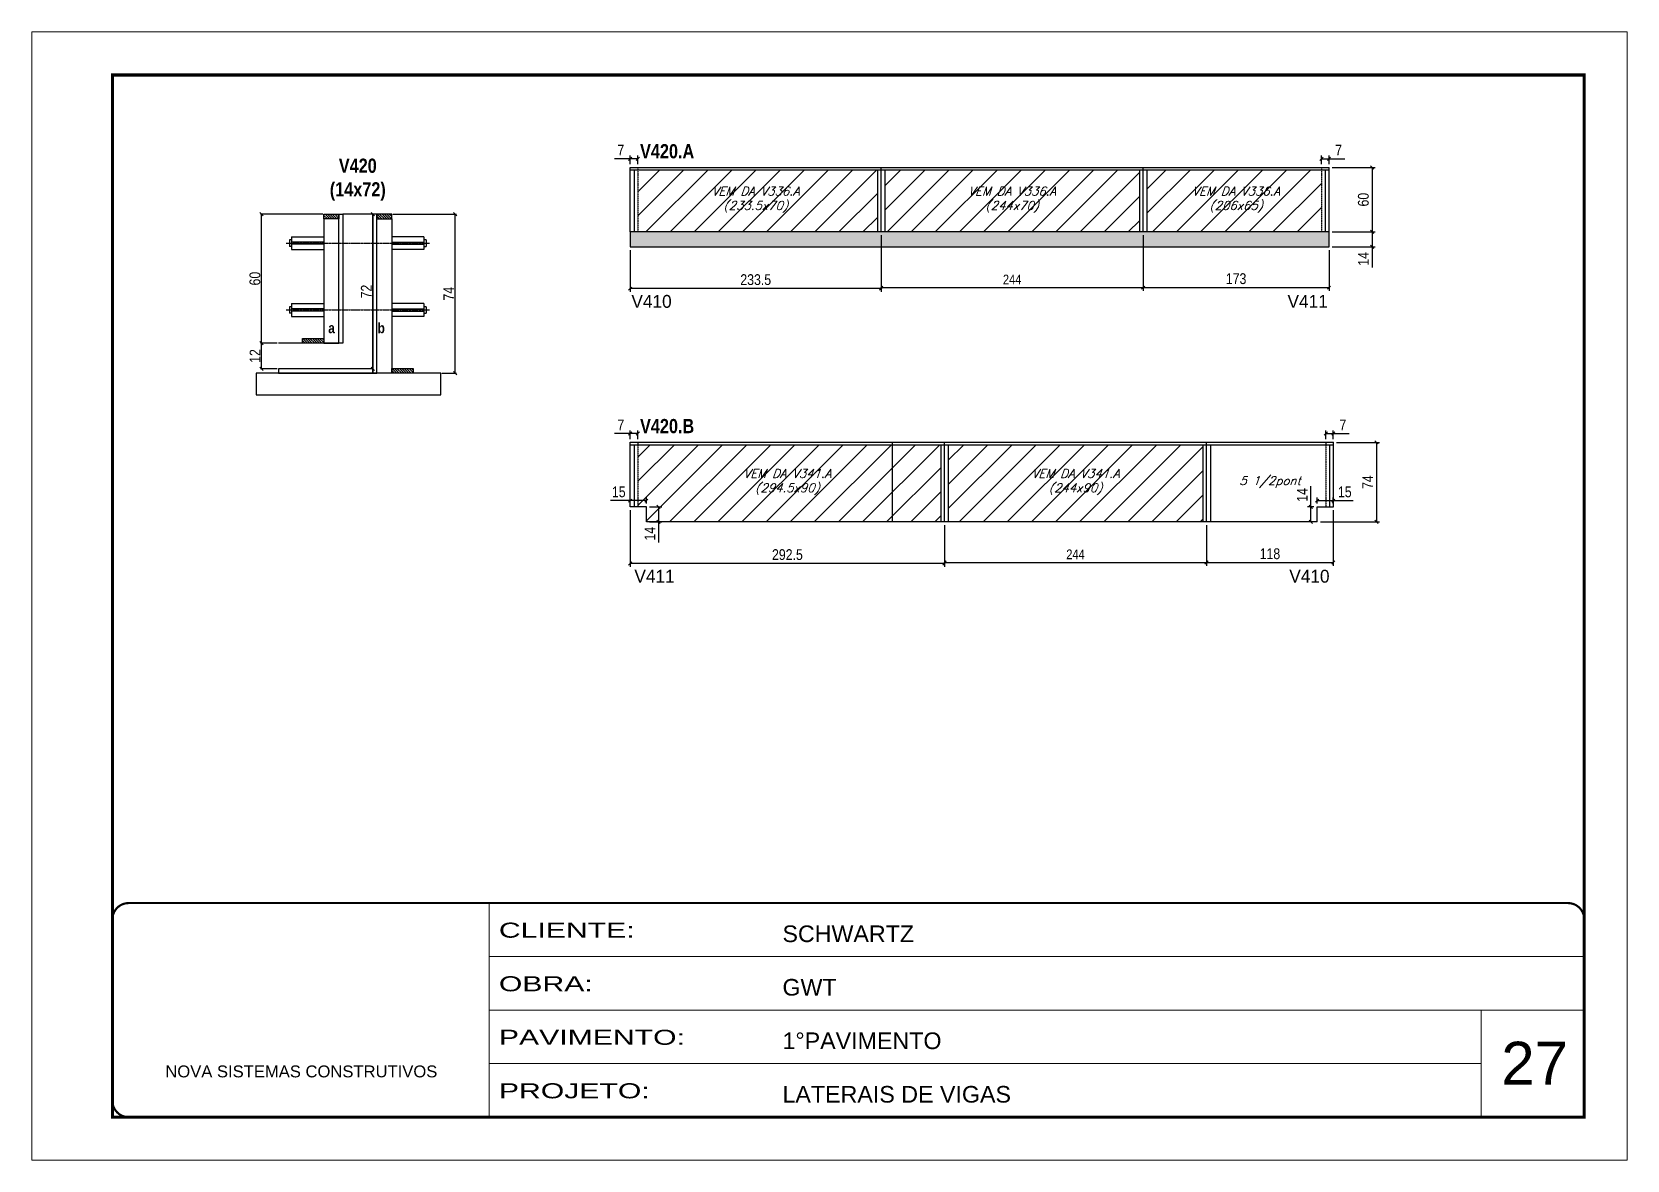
# Model space of a CAD drawing. Extents: x 13154 to 22413, y 1253 to 30260.
# Drawn here: x 16338 to 17823, y 21928 to 22978 of the extents above; entities that cross this region are included whole.
import ezdxf

# ---------------------------------------------------------------- set-up
doc = ezdxf.new("R2010")
doc.units = 0
for name, pattern in [('CONTINUO', [0]), ('DASHED', [0.75, 0.5, -0.25]), ('HIDDEN', [0.375, 0.25, -0.125])]:
    doc.linetypes.add(name, pattern=pattern)
for name, color, linetype in [('5', 5, 'Continuous'), ('barrote', 251, 'Continuous'), ('COTA', 241, 'Continuous'), ('detalhes', 4, 'Continuous'), ('NOMENCLATURA', 7, 'Continuous'), ('Painéis', 200, 'Continuous'), ('SARR_2.2x10', 60, 'Continuous'), ('SARR_2.2x7', 40, 'Continuous'), ('SARR_3.5x7', 81, 'Continuous'), ('TENSOR', 3, 'Continuous'), ('texto', 7, 'Continuous')]:
    doc.layers.add(name, color=color, linetype=linetype)
for name, color, linetype, lineweight in [('CARIMBO', 255, 'Continuous', 9), ('CONCRETO', 251, 'Continuous', 25), ('Folhas', 255, 'Continuous', 9), ('Hachura', 251, 'Continuous', 9), ('SARRAFO DE PRESSAO', 251, 'DASHED', 9)]:
    doc.layers.add(name, color=color, linetype=linetype, lineweight=lineweight)
doc.styles.add('ARIAL', font='arial.ttf')
doc.styles.add('COTA TECNICA', font='techl___.ttf', dxfattribs={"height": 10})
doc.styles.add('COTA TECNICA 2X', font='techl___.ttf', dxfattribs={"height": 10})
doc.styles.add('COTA TECNICA-50', font='techl___.ttf', dxfattribs={"height": 9})
doc.styles.add('Romans', font='romans.shx')
doc.styles.add('ROMAS860', font='ROMAS860.SHX')
doc.styles.add('TECNICA', font='techb___.ttf', dxfattribs={"height": 10})
doc.styles.add('Tecnologia', font='')
doc.styles.get('Tecnologia').set_extended_font_data('Forgotten Futurist')
doc.dimstyles.new('COTA PAINEL-50', dxfattribs={"dimtxt": 9, "dimasz": 3, "dimexe": 3, "dimexo": 3, "dimgap": 3, "dimtad": 1, "dimdec": 1, "dimzin": 12, "dimdsep": 46, "dimtxsty": 'COTA TECNICA-50', "dimblk1": 'OBLIQUE', "dimblk2": 'OBLIQUE', "dimsah": 1, "dimcen": 0.9, "dimclrd": 4, "dimclre": 4, "dimclrt": 240, "dimadec": 1, "dimazin": 3, "dimtfac": 1, "dimtdec": 1, "dimtmove": 0, "dimatfit": 3, "dimfxl": 1, "dimtolj": 1, "dimtzin": 12, "dimarcsym": 0})
doc.dimstyles.new('PAINEL', dxfattribs={"dimtxt": 10, "dimasz": 3, "dimexe": 3, "dimexo": 3, "dimgap": 3, "dimtad": 1, "dimdec": 1, "dimzin": 12, "dimdsep": 46, "dimtxsty": 'COTA TECNICA', "dimblk1": 'OBLIQUE', "dimblk2": 'OBLIQUE', "dimsah": 1, "dimcen": 0.9, "dimclrd": 4, "dimclre": 4, "dimclrt": 240, "dimadec": 1, "dimazin": 3, "dimtfac": 1, "dimtdec": 1, "dimtmove": 0, "dimatfit": 3, "dimfxl": 1, "dimtolj": 1, "dimtzin": 12, "dimarcsym": 0})
doc.dimstyles.new('SECAO', dxfattribs={"dimscale": 0.333333, "dimtxt": 5, "dimasz": 9, "dimexe": 3, "dimexo": 3, "dimgap": 3, "dimtad": 1, "dimdec": 1, "dimlfac": 0.5, "dimzin": 12, "dimdsep": 46, "dimtxsty": 'COTA TECNICA 2X', "dimblk1": 'OBLIQUE', "dimblk2": 'OBLIQUE', "dimsah": 1, "dimcen": 0.9, "dimclrd": 4, "dimclre": 4, "dimclrt": 240, "dimadec": 1, "dimazin": 3, "dimtfac": 1, "dimtdec": 1, "dimtmove": 0, "dimatfit": 3, "dimfxl": 1, "dimtolj": 1, "dimtzin": 12, "dimarcsym": 0})

msp = doc.modelspace()

# ---------------------------------------------------------------- texts
at = {"layer": '5', "linetype": 'Continuous', "style": 'ROMAS860'}
for s, rotation, p in [('V410', 359.99996, (16895.97, 22720.93)), ('V411', 359.99996, (17506.77, 22720.93)), ('V411', 0.00004, (16898.75, 22465.13)), ('V410', 0.00004, (17508.4, 22465.13))]:
    msp.add_text(s, height=12, rotation=rotation, dxfattribs=at).set_placement(p)
at = {"layer": 'CARIMBO', "style": 'ARIAL'}
msp.add_text('27', height=40, dxfattribs=at).set_placement((17705.74, 21997.87))
at = {"layer": 'detalhes', "style": 'TECNICA'}
for s, p in [('b', (16659.74, 22697.33)), ('a', (16613.76, 22697.34))]:
    msp.add_text(s, height=9.6, dxfattribs=at).set_placement(p)
at = {"layer": 'NOMENCLATURA', "style": 'TECNICA'}
for s, p in [('V420.A', (16904.02, 22860.07)), ('V420.B', (16904.02, 22604.27))]:
    msp.add_text(s, height=13.2, dxfattribs=at).set_placement(p)
at = {"layer": 'NOMENCLATURA', "insert": (16641.24, 22859.8), "char_height": 13.2, "attachment_point": 2, "style": 'TECNICA'}
msp.add_mtext_dynamic_manual_height_columns('V420\\P(14x72)', width=300.2766, gutter_width=1, heights=[0], dxfattribs=at)
at = {"layer": 'texto', "color": 2, "char_height": 8, "attachment_point": 5, "style": 'Romans'}
for s, insert in [('{\\Q19;\\C256;VEM DA V336.A^J(233.5x70)}', (17011.69, 22821.55)), ('{\\Q19;\\C256;VEM DA V336.A^J(244x70)}', (17250.44, 22821.55)), ('{\\Q19;\\C256;VEM DA V336.A^J(206x65)}', (17458.94, 22821.55)), ('{\\Q19;\\C256;VEM DA V341.A^J(294.5x90)}', (17041.19, 22558.75)), ('{\\Q19;\\C256;VEM DA V341.A^J(244x90)}', (17309.44, 22558.75)), ('{\\Q19;\\C256;5 1/2pont}', (17490.44, 22558.75))]:
    msp.add_mtext(s, dxfattribs=dict(at, insert=insert))

# ---------------------------------------------------------------- blocks, each defined once
blk = doc.blocks.new('9999999999')
at = {"color": 30, "linetype": 'CONTINUO'}
for p, q in [((98564.6, 34230.2), (98564.6, 34429.4)), ((98564.6, 34379.6), (99584, 34379.6)), ((98564.6, 34329.8), (99488, 34329.8)), ((99584, 34329.8), (99488, 34329.8)), ((99488, 34329.8), (99488, 34230.2)), ((98564.6, 34280), (99488, 34280))]:
    blk.add_line(p, q, dxfattribs=at)
at = {"color": 30, "linetype": 'CONTINUO', "const_width": 2}
blk.add_lwpolyline([(99584, 34230.2), (99584, 34414.4, 0.414214), (99569, 34429.4), (98229, 34429.4, 0.414214), (98214, 34414.4), (98214, 34245.2, 0.414214), (98229, 34230.2), (99584, 34230.2)], format="xyb", dxfattribs=at)
at = {"layer": 'Folhas'}
blk.add_lwpolyline([(98139, 34190.2), (99624, 34190.2), (99624, 35240.2), (98139, 35240.2)], close=True, dxfattribs=at)
at = {"layer": 'Folhas', "color": 30, "const_width": 3}
blk.add_lwpolyline([(98214, 34230.2), (99584, 34230.2), (99584, 35200.2), (98214, 35200.2)], close=True, dxfattribs=at)
at = {"color": 7, "linetype": 'Continuous', "ltscale": 5, "style": 'ARIAL'}
for s, height, p in [('SCHWARTZ', 15.48, (98837.7, 34393.1)), ('GWT', 15.48, (98837.7, 34343.3)), ('1°PAVIMENTO', 15.483, (98837.7, 34293.5)), ('NOVA SISTEMAS CONSTRUTIVOS', 11.059, (98263.2, 34267.2)), ('LATERAIS DE VIGAS', 15.483, (98837.7, 34243.7))]:
    blk.add_text(s, height=height, dxfattribs=at).set_placement(p)
at = {"layer": 'Folhas', "color": 7, "style": 'Tecnologia', "width": 1.5}
for s, p in [('CLIENTE:', (98573.7, 34397.2)), ('OBRA:', (98573.7, 34347.3)), ('PAVIMENTO:', (98573.7, 34297.5)), ('PROJETO:', (98573.7, 34247.7))]:
    blk.add_text(s, height=14, dxfattribs=at).set_placement(p)
blk = doc.blocks.new('_Oblique')
at = {"color": 0, "linetype": 'ByBlock', "lineweight": -2}
blk.add_line((-0.5, -0.5), (0.5, 0.5), dxfattribs=at)
blk = doc.blocks.new('*D1746')
at = {"layer": 'COTA', "color": 4, "lineweight": -2, "transparency": 16777216}
for p, q in [((16566.3, 22688.1), (16550.6, 22688.1)), ((16551.6, 22664.1), (16551.6, 22688.1)), ((16566.3, 22664.1), (16550.6, 22664.1))]:
    blk.add_line(p, q, dxfattribs=at)
at = {"layer": 'Defpoints', "color": 0, "transparency": 16777216}
for p in [(16551.6, 22688.1), (16567.3, 22688.1), (16567.3, 22664.1)]:
    blk.add_point(p, dxfattribs=at)
at = {"layer": 'COTA', "color": 4, "lineweight": -2, "transparency": 16777216, "xscale": 3, "yscale": 3, "zscale": 3}
for p, rotation in [((16551.6, 22688.1), 90), ((16551.6, 22664.1), 270)]:
    blk.add_blockref('_Oblique', p, dxfattribs=dict(at, rotation=rotation))
at = {"layer": 'COTA', "color": 240, "transparency": 16777216, "insert": (16545.6, 22676.1), "char_height": 10, "attachment_point": 5, "rotation": 90, "style": 'COTA TECNICA 2X'}
blk.add_mtext('\\A1;12', dxfattribs=at)
blk = doc.blocks.new('*D1747')
at = {"layer": 'COTA', "color": 4, "lineweight": -2, "transparency": 16777216}
for p, q in [((16608.6, 22808.1), (16550.6, 22808.1)), ((16551.6, 22688.1), (16551.6, 22808.1)), ((16566.3, 22688.1), (16550.6, 22688.1))]:
    blk.add_line(p, q, dxfattribs=at)
at = {"layer": 'Defpoints', "color": 0, "transparency": 16777216}
for p in [(16551.6, 22808.1), (16609.6, 22808.1), (16567.3, 22688.1)]:
    blk.add_point(p, dxfattribs=at)
at = {"layer": 'COTA', "color": 4, "lineweight": -2, "transparency": 16777216, "xscale": 3, "yscale": 3, "zscale": 3}
for p, rotation in [((16551.6, 22808.1), 90), ((16551.6, 22688.1), 270)]:
    blk.add_blockref('_Oblique', p, dxfattribs=dict(at, rotation=rotation))
at = {"layer": 'COTA', "color": 240, "transparency": 16777216, "insert": (16545.5, 22748.1), "char_height": 10, "attachment_point": 5, "rotation": 90, "style": 'COTA TECNICA 2X'}
blk.add_mtext('\\A1;60', dxfattribs=at)
blk = doc.blocks.new('*D1745')
at = {"layer": 'COTA', "color": 4, "lineweight": -2, "transparency": 16777216}
for p, q in [((16673.8, 22808.1), (16733, 22808.1)), ((16732, 22660.1), (16732, 22808.1)), ((16719.5, 22660.1), (16733, 22660.1))]:
    blk.add_line(p, q, dxfattribs=at)
at = {"layer": 'Defpoints', "color": 0, "transparency": 16777216}
for p in [(16672.8, 22808.1), (16732, 22808.1), (16718.5, 22660.1)]:
    blk.add_point(p, dxfattribs=at)
at = {"layer": 'COTA', "color": 4, "lineweight": -2, "transparency": 16777216, "xscale": 3, "yscale": 3, "zscale": 3}
for p, rotation in [((16732, 22808.1), 90), ((16732, 22660.1), 270)]:
    blk.add_blockref('_Oblique', p, dxfattribs=dict(at, rotation=rotation))
at = {"layer": 'COTA', "color": 240, "transparency": 16777216, "insert": (16725.9, 22734.1), "char_height": 10, "attachment_point": 5, "rotation": 90, "style": 'COTA TECNICA 2X'}
blk.add_mtext('\\A1;74', dxfattribs=at)
blk = doc.blocks.new('*D1748')
at = {"layer": 'COTA', "color": 4, "lineweight": -2, "transparency": 16777216}
blk.add_line((16655.2, 22664.1), (16655.2, 22808.1), dxfattribs=at)
at = {"layer": 'Defpoints', "color": 0, "transparency": 16777216}
for p in [(16655.2, 22808.1), (16655.2, 22808.1), (16655.2, 22664.1)]:
    blk.add_point(p, dxfattribs=at)
at = {"layer": 'COTA', "color": 4, "lineweight": -2, "transparency": 16777216, "xscale": 3, "yscale": 3, "zscale": 3}
for p, rotation in [((16655.2, 22808.1), 90), ((16655.2, 22664.1), 270)]:
    blk.add_blockref('_Oblique', p, dxfattribs=dict(at, rotation=rotation))
at = {"layer": 'COTA', "color": 240, "transparency": 16777216, "insert": (16649.2, 22736.1), "char_height": 10, "attachment_point": 5, "rotation": 90, "style": 'COTA TECNICA 2X'}
blk.add_mtext('\\A1;72', dxfattribs=at)
blk = doc.blocks.new('*D1749')
at = {"layer": 'COTA', "color": 4, "linetype": 'ByBlock', "lineweight": -2, "transparency": 16777216}
for p, q in [((17128.4, 22788.6), (17128.4, 22736.7)), ((17372.4, 22788.6), (17372.4, 22736.7)), ((17128.4, 22739.7), (17372.4, 22739.7))]:
    blk.add_line(p, q, dxfattribs=at)
at = {"layer": 'Defpoints', "color": 0, "linetype": 'ByBlock', "transparency": 16777216}
for p in [(17128.4, 22791.6), (17372.4, 22791.6), (17372.4, 22739.7)]:
    blk.add_point(p, dxfattribs=at)
at = {"layer": 'COTA', "color": 4, "linetype": 'ByBlock', "lineweight": -2, "transparency": 16777216, "xscale": 3, "yscale": 3, "zscale": 3, "rotation": 180}
blk.add_blockref('_Oblique', (17128.4, 22739.7), dxfattribs=at)
at = {"layer": 'COTA', "color": 4, "linetype": 'ByBlock', "lineweight": -2, "transparency": 16777216, "xscale": 3, "yscale": 3, "zscale": 3}
blk.add_blockref('_Oblique', (17372.4, 22739.7), dxfattribs=at)
at = {"layer": 'COTA', "color": 240, "linetype": 'ByBlock', "transparency": 16777216, "insert": (17250.4, 22747.3), "char_height": 9, "attachment_point": 5, "style": 'COTA TECNICA-50'}
blk.add_mtext('\\A1;244', dxfattribs=at)
blk = doc.blocks.new('*D1752')
at = {"layer": 'COTA', "color": 4, "linetype": 'ByBlock', "lineweight": -2, "transparency": 16777216}
for p, q in [((17128.4, 22788.6), (17128.4, 22735.8)), ((16894.9, 22774.6), (16894.9, 22735.8)), ((17128.4, 22738.8), (16894.9, 22738.8))]:
    blk.add_line(p, q, dxfattribs=at)
at = {"layer": 'Defpoints', "color": 0, "linetype": 'ByBlock', "transparency": 16777216}
for p in [(17128.4, 22791.6), (16894.9, 22777.6), (16894.9, 22738.8)]:
    blk.add_point(p, dxfattribs=at)
at = {"layer": 'COTA', "color": 4, "linetype": 'ByBlock', "lineweight": -2, "transparency": 16777216, "xscale": 3, "yscale": 3, "zscale": 3, "rotation": 180}
blk.add_blockref('_Oblique', (16894.9, 22738.8), dxfattribs=at)
at = {"layer": 'COTA', "color": 4, "linetype": 'ByBlock', "lineweight": -2, "transparency": 16777216, "xscale": 3, "yscale": 3, "zscale": 3}
blk.add_blockref('_Oblique', (17128.4, 22738.8), dxfattribs=at)
at = {"layer": 'COTA', "color": 240, "linetype": 'ByBlock', "transparency": 16777216, "insert": (17011.7, 22747.1), "char_height": 10, "attachment_point": 5, "style": 'COTA TECNICA'}
blk.add_mtext('\\A1;233.5', dxfattribs=at)
blk = doc.blocks.new('*D1753')
at = {"layer": 'COTA', "color": 4, "linetype": 'ByBlock', "lineweight": -2, "transparency": 16777216}
for p, q in [((17372.4, 22788.6), (17372.4, 22736.7)), ((17545.4, 22774.6), (17545.4, 22736.7)), ((17372.4, 22739.7), (17545.4, 22739.7))]:
    blk.add_line(p, q, dxfattribs=at)
at = {"layer": 'Defpoints', "color": 0, "linetype": 'ByBlock', "transparency": 16777216}
for p in [(17372.4, 22791.6), (17545.4, 22777.6), (17545.4, 22739.7)]:
    blk.add_point(p, dxfattribs=at)
at = {"layer": 'COTA', "color": 4, "linetype": 'ByBlock', "lineweight": -2, "transparency": 16777216, "xscale": 3, "yscale": 3, "zscale": 3, "rotation": 180}
blk.add_blockref('_Oblique', (17372.4, 22739.7), dxfattribs=at)
at = {"layer": 'COTA', "color": 4, "linetype": 'ByBlock', "lineweight": -2, "transparency": 16777216, "xscale": 3, "yscale": 3, "zscale": 3}
blk.add_blockref('_Oblique', (17545.4, 22739.7), dxfattribs=at)
at = {"layer": 'COTA', "color": 240, "linetype": 'ByBlock', "transparency": 16777216, "insert": (17458.9, 22748), "char_height": 10, "attachment_point": 5, "style": 'COTA TECNICA'}
blk.add_mtext('\\A1;173', dxfattribs=at)
blk = doc.blocks.new('*D1754')
at = {"layer": 'COTA', "color": 4, "lineweight": -2, "transparency": 16777216}
for p, q in [((17548.4, 22851.6), (17588.5, 22851.6)), ((17585.5, 22851.6), (17585.5, 22791.6)), ((17548.4, 22791.6), (17588.5, 22791.6))]:
    blk.add_line(p, q, dxfattribs=at)
at = {"layer": 'Defpoints', "color": 0, "transparency": 16777216}
for p in [(17545.4, 22851.6), (17545.4, 22791.6), (17585.5, 22791.6)]:
    blk.add_point(p, dxfattribs=at)
at = {"layer": 'COTA', "color": 4, "lineweight": -2, "transparency": 16777216, "xscale": 3, "yscale": 3, "zscale": 3}
for p, rotation in [((17585.5, 22851.6), 90), ((17585.5, 22791.6), 270)]:
    blk.add_blockref('_Oblique', p, dxfattribs=dict(at, rotation=rotation))
at = {"layer": 'COTA', "color": 240, "transparency": 16777216, "insert": (17577.4, 22821.6), "char_height": 10, "attachment_point": 5, "rotation": 90, "style": 'COTA TECNICA'}
blk.add_mtext('\\A1;60', dxfattribs=at)
blk = doc.blocks.new('*D1750')
at = {"layer": 'COTA', "color": 4, "lineweight": -2, "transparency": 16777216}
for p, q in [((17548.4, 22791.6), (17588.5, 22791.6)), ((17585.5, 22791.6), (17585.5, 22777.6)), ((17548.4, 22777.6), (17588.5, 22777.6)), ((17585.5, 22777.6), (17585.5, 22758.4))]:
    blk.add_line(p, q, dxfattribs=at)
at = {"layer": 'Defpoints', "color": 0, "transparency": 16777216}
for p in [(17545.4, 22791.6), (17545.4, 22777.6), (17585.5, 22777.6)]:
    blk.add_point(p, dxfattribs=at)
at = {"layer": 'COTA', "color": 4, "lineweight": -2, "transparency": 16777216, "xscale": 3, "yscale": 3, "zscale": 3}
for p, rotation in [((17585.5, 22791.6), 90), ((17585.5, 22777.6), 270)]:
    blk.add_blockref('_Oblique', p, dxfattribs=dict(at, rotation=rotation))
at = {"layer": 'COTA', "color": 240, "transparency": 16777216, "insert": (17577.4, 22766.5), "char_height": 10, "attachment_point": 5, "rotation": 90, "style": 'COTA TECNICA'}
blk.add_mtext('\\A1;14', dxfattribs=at)
blk = doc.blocks.new('*D1751')
at = {"layer": 'COTA', "color": 4, "lineweight": -2, "transparency": 16777216}
for p, q in [((16894.9, 22859.7), (16880.2, 22859.7)), ((16894.9, 22854.6), (16894.9, 22862.7)), ((16901.9, 22859.7), (16894.9, 22859.7)), ((16901.9, 22854.6), (16901.9, 22862.7))]:
    blk.add_line(p, q, dxfattribs=at)
at = {"layer": 'Defpoints', "color": 0, "transparency": 16777216}
for p in [(16894.9, 22859.7), (16894.9, 22851.6), (16901.9, 22851.6)]:
    blk.add_point(p, dxfattribs=at)
at = {"layer": 'COTA', "color": 4, "lineweight": -2, "transparency": 16777216, "xscale": 3, "yscale": 3, "zscale": 3, "rotation": 180}
blk.add_blockref('_Oblique', (16894.9, 22859.7), dxfattribs=at)
at = {"layer": 'COTA', "color": 4, "lineweight": -2, "transparency": 16777216, "xscale": 3, "yscale": 3, "zscale": 3}
blk.add_blockref('_Oblique', (16901.9, 22859.7), dxfattribs=at)
at = {"layer": 'COTA', "color": 240, "transparency": 16777216, "insert": (16886.1, 22867.7), "char_height": 10, "attachment_point": 5, "style": 'COTA TECNICA'}
blk.add_mtext('\\A1;7', dxfattribs=at)
blk = doc.blocks.new('*D1755')
at = {"layer": 'COTA', "color": 4, "lineweight": -2, "transparency": 16777216}
for p, q in [((17538.4, 22854.6), (17538.4, 22862.7)), ((17538.4, 22859.7), (17545.4, 22859.7)), ((17545.4, 22854.6), (17545.4, 22862.7)), ((17545.4, 22859.7), (17560.2, 22859.7))]:
    blk.add_line(p, q, dxfattribs=at)
at = {"layer": 'Defpoints', "color": 0, "transparency": 16777216}
for p in [(17545.4, 22859.7), (17538.4, 22851.6), (17545.4, 22851.6)]:
    blk.add_point(p, dxfattribs=at)
at = {"layer": 'COTA', "color": 4, "lineweight": -2, "transparency": 16777216, "xscale": 3, "yscale": 3, "zscale": 3, "rotation": 180}
blk.add_blockref('_Oblique', (17538.4, 22859.7), dxfattribs=at)
at = {"layer": 'COTA', "color": 4, "lineweight": -2, "transparency": 16777216, "xscale": 3, "yscale": 3, "zscale": 3}
blk.add_blockref('_Oblique', (17545.4, 22859.7), dxfattribs=at)
at = {"layer": 'COTA', "color": 240, "transparency": 16777216, "insert": (17554.3, 22867.7), "char_height": 10, "attachment_point": 5, "style": 'COTA TECNICA'}
blk.add_mtext('\\A1;7', dxfattribs=at)
blk = doc.blocks.new('*D1756')
at = {"layer": 'COTA', "color": 4, "linetype": 'ByBlock', "lineweight": -2, "transparency": 16777216}
for p, q in [((17187.4, 22518.7), (17187.4, 22480.9)), ((17431.4, 22518.7), (17431.4, 22480.9)), ((17187.4, 22483.9), (17431.4, 22483.9))]:
    blk.add_line(p, q, dxfattribs=at)
at = {"layer": 'Defpoints', "color": 0, "linetype": 'ByBlock', "transparency": 16777216}
for p in [(17187.4, 22521.7), (17431.4, 22521.7), (17431.4, 22483.9)]:
    blk.add_point(p, dxfattribs=at)
at = {"layer": 'COTA', "color": 4, "linetype": 'ByBlock', "lineweight": -2, "transparency": 16777216, "xscale": 3, "yscale": 3, "zscale": 3, "rotation": 180}
blk.add_blockref('_Oblique', (17187.4, 22483.9), dxfattribs=at)
at = {"layer": 'COTA', "color": 4, "linetype": 'ByBlock', "lineweight": -2, "transparency": 16777216, "xscale": 3, "yscale": 3, "zscale": 3}
blk.add_blockref('_Oblique', (17431.4, 22483.9), dxfattribs=at)
at = {"layer": 'COTA', "color": 240, "linetype": 'ByBlock', "transparency": 16777216, "insert": (17309.4, 22491.5), "char_height": 9, "attachment_point": 5, "style": 'COTA TECNICA-50'}
blk.add_mtext('\\A1;244', dxfattribs=at)
blk = doc.blocks.new('*D1758')
at = {"layer": 'COTA', "color": 4, "linetype": 'ByBlock', "lineweight": -2, "transparency": 16777216}
for p, q in [((16894.9, 22532.7), (16894.9, 22480)), ((17187.4, 22518.7), (17187.4, 22480)), ((17187.4, 22483), (16894.9, 22483))]:
    blk.add_line(p, q, dxfattribs=at)
at = {"layer": 'Defpoints', "color": 0, "linetype": 'ByBlock', "transparency": 16777216}
for p in [(16894.9, 22535.7), (17187.4, 22521.7), (16894.9, 22483)]:
    blk.add_point(p, dxfattribs=at)
at = {"layer": 'COTA', "color": 4, "linetype": 'ByBlock', "lineweight": -2, "transparency": 16777216, "xscale": 3, "yscale": 3, "zscale": 3, "rotation": 180}
blk.add_blockref('_Oblique', (16894.9, 22483), dxfattribs=at)
at = {"layer": 'COTA', "color": 4, "linetype": 'ByBlock', "lineweight": -2, "transparency": 16777216, "xscale": 3, "yscale": 3, "zscale": 3}
blk.add_blockref('_Oblique', (17187.4, 22483), dxfattribs=at)
at = {"layer": 'COTA', "color": 240, "linetype": 'ByBlock', "transparency": 16777216, "insert": (17041.2, 22491.2), "char_height": 10, "attachment_point": 5, "style": 'COTA TECNICA'}
blk.add_mtext('\\A1;292.5', dxfattribs=at)
blk = doc.blocks.new('*D1759')
at = {"layer": 'COTA', "color": 4, "lineweight": -2, "transparency": 16777216}
for p, q in [((17552.4, 22595.7), (17592.5, 22595.7)), ((17589.5, 22595.7), (17589.5, 22521.7)), ((17537.4, 22521.7), (17592.5, 22521.7))]:
    blk.add_line(p, q, dxfattribs=at)
at = {"layer": 'Defpoints', "color": 0, "transparency": 16777216}
for p in [(17549.4, 22595.7), (17534.4, 22521.7), (17589.5, 22521.7)]:
    blk.add_point(p, dxfattribs=at)
at = {"layer": 'COTA', "color": 4, "lineweight": -2, "transparency": 16777216, "xscale": 3, "yscale": 3, "zscale": 3}
for p, rotation in [((17589.5, 22595.7), 90), ((17589.5, 22521.7), 270)]:
    blk.add_blockref('_Oblique', p, dxfattribs=dict(at, rotation=rotation))
at = {"layer": 'COTA', "color": 240, "transparency": 16777216, "insert": (17581.4, 22558.7), "char_height": 10, "attachment_point": 5, "rotation": 90, "style": 'COTA TECNICA'}
blk.add_mtext('\\A1;74', dxfattribs=at)
blk = doc.blocks.new('*D1760')
at = {"layer": 'COTA', "color": 4, "lineweight": -2, "transparency": 16777216}
for p, q in [((16894.9, 22603.9), (16880.2, 22603.9)), ((16894.9, 22598.7), (16894.9, 22606.9)), ((16901.9, 22603.9), (16894.9, 22603.9)), ((16901.9, 22598.7), (16901.9, 22606.9))]:
    blk.add_line(p, q, dxfattribs=at)
at = {"layer": 'Defpoints', "color": 0, "transparency": 16777216}
for p in [(16894.9, 22603.9), (16894.9, 22595.7), (16901.9, 22595.7)]:
    blk.add_point(p, dxfattribs=at)
at = {"layer": 'COTA', "color": 4, "lineweight": -2, "transparency": 16777216, "xscale": 3, "yscale": 3, "zscale": 3, "rotation": 180}
blk.add_blockref('_Oblique', (16894.9, 22603.9), dxfattribs=at)
at = {"layer": 'COTA', "color": 4, "lineweight": -2, "transparency": 16777216, "xscale": 3, "yscale": 3, "zscale": 3}
blk.add_blockref('_Oblique', (16901.9, 22603.9), dxfattribs=at)
at = {"layer": 'COTA', "color": 240, "transparency": 16777216, "insert": (16886.1, 22611.9), "char_height": 10, "attachment_point": 5, "style": 'COTA TECNICA'}
blk.add_mtext('\\A1;7', dxfattribs=at)
blk = doc.blocks.new('*D1757')
at = {"layer": 'COTA', "color": 4, "lineweight": -2, "transparency": 16777216}
for p, q in [((17542.4, 22598.7), (17542.4, 22606.9)), ((17542.4, 22603.9), (17549.4, 22603.9)), ((17549.4, 22598.7), (17549.4, 22606.9)), ((17549.4, 22603.9), (17564.2, 22603.9))]:
    blk.add_line(p, q, dxfattribs=at)
at = {"layer": 'Defpoints', "color": 0, "transparency": 16777216}
for p in [(17549.4, 22603.9), (17542.4, 22595.7), (17549.4, 22595.7)]:
    blk.add_point(p, dxfattribs=at)
at = {"layer": 'COTA', "color": 4, "lineweight": -2, "transparency": 16777216, "xscale": 3, "yscale": 3, "zscale": 3, "rotation": 180}
blk.add_blockref('_Oblique', (17542.4, 22603.9), dxfattribs=at)
at = {"layer": 'COTA', "color": 4, "lineweight": -2, "transparency": 16777216, "xscale": 3, "yscale": 3, "zscale": 3}
blk.add_blockref('_Oblique', (17549.4, 22603.9), dxfattribs=at)
at = {"layer": 'COTA', "color": 240, "transparency": 16777216, "insert": (17558.3, 22611.9), "char_height": 10, "attachment_point": 5, "style": 'COTA TECNICA'}
blk.add_mtext('\\A1;7', dxfattribs=at)
blk = doc.blocks.new('*D1761')
at = {"layer": 'COTA', "color": 4, "lineweight": -2, "transparency": 16777216}
for p, q in [((17549.4, 22532.7), (17549.4, 22480.9)), ((17431.4, 22518.7), (17431.4, 22480.9)), ((17431.4, 22483.9), (17549.4, 22483.9))]:
    blk.add_line(p, q, dxfattribs=at)
at = {"layer": 'Defpoints', "color": 0, "transparency": 16777216}
for p in [(17549.4, 22535.7), (17431.4, 22521.7), (17549.4, 22483.9)]:
    blk.add_point(p, dxfattribs=at)
at = {"layer": 'COTA', "color": 4, "lineweight": -2, "transparency": 16777216, "xscale": 3, "yscale": 3, "zscale": 3, "rotation": 180}
blk.add_blockref('_Oblique', (17431.4, 22483.9), dxfattribs=at)
at = {"layer": 'COTA', "color": 4, "lineweight": -2, "transparency": 16777216, "xscale": 3, "yscale": 3, "zscale": 3}
blk.add_blockref('_Oblique', (17549.4, 22483.9), dxfattribs=at)
at = {"layer": 'COTA', "color": 240, "transparency": 16777216, "insert": (17490.4, 22492), "char_height": 10, "attachment_point": 5, "style": 'COTA TECNICA'}
blk.add_mtext('\\A1;118', dxfattribs=at)
blk = doc.blocks.new('*D1762')
at = {"layer": 'COTA', "color": 4, "lineweight": -2, "transparency": 16777216}
for p, q in [((16894.9, 22538.7), (16894.9, 22544.5)), ((16909.9, 22538.7), (16909.9, 22544.5)), ((16894.9, 22541.5), (16876.6, 22541.5)), ((16909.9, 22541.5), (16894.9, 22541.5))]:
    blk.add_line(p, q, dxfattribs=at)
at = {"layer": 'Defpoints', "color": 0, "transparency": 16777216}
for p in [(16894.9, 22541.5), (16894.9, 22535.7), (16909.9, 22535.7)]:
    blk.add_point(p, dxfattribs=at)
at = {"layer": 'COTA', "color": 4, "lineweight": -2, "transparency": 16777216, "xscale": 3, "yscale": 3, "zscale": 3, "rotation": 180}
blk.add_blockref('_Oblique', (16894.9, 22541.5), dxfattribs=at)
at = {"layer": 'COTA', "color": 4, "lineweight": -2, "transparency": 16777216, "xscale": 3, "yscale": 3, "zscale": 3}
blk.add_blockref('_Oblique', (16909.9, 22541.5), dxfattribs=at)
at = {"layer": 'COTA', "color": 240, "transparency": 16777216, "insert": (16884.2, 22549.6), "char_height": 10, "attachment_point": 5, "style": 'COTA TECNICA'}
blk.add_mtext('\\A1;15', dxfattribs=at)
blk = doc.blocks.new('*D1763')
at = {"layer": 'COTA', "color": 4, "lineweight": -2, "transparency": 16777216}
for p, q in [((16912.9, 22535.7), (16924.2, 22535.7)), ((16921.2, 22535.7), (16921.2, 22521.7)), ((16912.9, 22521.7), (16924.2, 22521.7)), ((16921.2, 22521.7), (16921.2, 22502.6))]:
    blk.add_line(p, q, dxfattribs=at)
at = {"layer": 'Defpoints', "color": 0, "transparency": 16777216}
for p in [(16909.9, 22535.7), (16909.9, 22521.7), (16921.2, 22521.7)]:
    blk.add_point(p, dxfattribs=at)
at = {"layer": 'COTA', "color": 4, "lineweight": -2, "transparency": 16777216, "xscale": 3, "yscale": 3, "zscale": 3}
for p, rotation in [((16921.2, 22535.7), 90), ((16921.2, 22521.7), 270)]:
    blk.add_blockref('_Oblique', p, dxfattribs=dict(at, rotation=rotation))
at = {"layer": 'COTA', "color": 240, "transparency": 16777216, "insert": (16913.2, 22510.7), "char_height": 10, "attachment_point": 5, "rotation": 90, "style": 'COTA TECNICA'}
blk.add_mtext('\\A1;14', dxfattribs=at)
blk = doc.blocks.new('*D1764')
at = {"layer": 'COTA', "color": 4, "lineweight": -2, "transparency": 16777216}
for p, q in [((17534.4, 22538.7), (17534.4, 22544.5)), ((17549.4, 22538.7), (17549.4, 22544.5)), ((17534.4, 22541.5), (17549.4, 22541.5)), ((17549.4, 22541.5), (17567.8, 22541.5))]:
    blk.add_line(p, q, dxfattribs=at)
at = {"layer": 'Defpoints', "color": 0, "transparency": 16777216}
for p in [(17534.4, 22535.7), (17549.4, 22541.5), (17549.4, 22535.7)]:
    blk.add_point(p, dxfattribs=at)
at = {"layer": 'COTA', "color": 4, "lineweight": -2, "transparency": 16777216, "xscale": 3, "yscale": 3, "zscale": 3, "rotation": 180}
blk.add_blockref('_Oblique', (17534.4, 22541.5), dxfattribs=at)
at = {"layer": 'COTA', "color": 4, "lineweight": -2, "transparency": 16777216, "xscale": 3, "yscale": 3, "zscale": 3}
blk.add_blockref('_Oblique', (17549.4, 22541.5), dxfattribs=at)
at = {"layer": 'COTA', "color": 240, "transparency": 16777216, "insert": (17560.1, 22549.6), "char_height": 10, "attachment_point": 5, "style": 'COTA TECNICA'}
blk.add_mtext('\\A1;15', dxfattribs=at)
blk = doc.blocks.new('*D1765')
at = {"layer": 'COTA', "color": 4, "lineweight": -2, "transparency": 16777216}
for p, q in [((17528.5, 22535.7), (17528.5, 22554.9)), ((17531.4, 22535.7), (17525.5, 22535.7)), ((17528.5, 22521.7), (17528.5, 22535.7)), ((17531.4, 22521.7), (17525.5, 22521.7))]:
    blk.add_line(p, q, dxfattribs=at)
at = {"layer": 'Defpoints', "color": 0, "transparency": 16777216}
for p in [(17528.5, 22535.7), (17534.4, 22535.7), (17534.4, 22521.7)]:
    blk.add_point(p, dxfattribs=at)
at = {"layer": 'COTA', "color": 4, "lineweight": -2, "transparency": 16777216, "xscale": 3, "yscale": 3, "zscale": 3}
for p, rotation in [((17528.5, 22535.7), 90), ((17528.5, 22521.7), 270)]:
    blk.add_blockref('_Oblique', p, dxfattribs=dict(at, rotation=rotation))
at = {"layer": 'COTA', "color": 240, "transparency": 16777216, "insert": (17520.5, 22546.8), "char_height": 10, "attachment_point": 5, "rotation": 90, "style": 'COTA TECNICA'}
blk.add_mtext('\\A1;14', dxfattribs=at)

# ---------------------------------------------------------------- dimensions: what is measured, and where the dimension line sits
at = {"layer": 'COTA'}
for base, p1, p2, picture, middle in [((16894.94, 22859.67), (16901.94, 22851.55), (16894.94, 22851.55), '*D1751', (16886.07, 22867.74)), ((16894.94, 22603.86), (16901.94, 22595.75), (16894.94, 22595.75), '*D1760', (16886.07, 22611.94)), ((16894.94, 22541.54), (16909.94, 22535.75), (16894.94, 22535.75), '*D1762', (16884.25, 22549.65)), ((17549.44, 22541.54), (17534.44, 22535.75), (17549.44, 22535.75), '*D1764', (17560.12, 22549.65)), ((17549.44, 22483.93), (17431.44, 22521.75), (17549.44, 22535.75), '*D1761', (17490.44, 22492.02))]:
    dim = msp.add_linear_dim(base=base, p1=p1, p2=p2, dimstyle='PAINEL', dxfattribs=at)
    dim.commit()
    dim.dimension.update_dxf_attribs({"geometry": picture, "text_midpoint": middle})
for base, p1, p2, angle, dimstyle, picture, middle in [((17545.44, 22859.67), (17538.44, 22851.55), (17545.44, 22851.55), 180, 'PAINEL', '*D1755', (17554.3, 22867.74)), ((17585.49, 22791.55), (17545.44, 22851.55), (17545.44, 22791.55), 90, 'PAINEL', '*D1754', (17577.39, 22821.55)), ((16551.61, 22808.1), (16567.32, 22688.1), (16609.64, 22808.1), 90, 'SECAO', '*D1747', (16545.51, 22748.1)), ((16655.24, 22808.1), (16655.24, 22664.1), (16655.24, 22808.1), 90, 'SECAO', '*D1748', (16649.16, 22736.1)), ((16731.95, 22808.1), (16718.51, 22660.1), (16672.84, 22808.1), 90, 'SECAO', '*D1745', (16725.88, 22734.1)), ((17585.49, 22777.55), (17545.44, 22791.55), (17545.44, 22777.55), 90, 'PAINEL', '*D1750', (17577.42, 22766.49)), ((16551.61, 22688.1), (16567.32, 22664.1), (16567.32, 22688.1), 90, 'SECAO', '*D1746', (16545.55, 22676.1)), ((17549.44, 22603.86), (17542.44, 22595.75), (17549.44, 22595.75), 180, 'PAINEL', '*D1757', (17558.3, 22611.94)), ((17589.49, 22521.75), (17549.44, 22595.75), (17534.44, 22521.75), 90, 'PAINEL', '*D1759', (17581.42, 22558.75)), ((17528.53, 22535.75), (17534.44, 22521.75), (17534.44, 22535.75), 90, 'PAINEL', '*D1765', (17520.46, 22546.81)), ((16921.24, 22521.75), (16909.94, 22535.75), (16909.94, 22521.75), 90, 'PAINEL', '*D1763', (16913.16, 22510.69))]:
    dim = msp.add_linear_dim(base=base, p1=p1, p2=p2, angle=angle, dimstyle=dimstyle, dxfattribs=at)
    dim.commit()
    dim.dimension.update_dxf_attribs({"geometry": picture, "text_midpoint": middle})
at = {"layer": 'COTA', "linetype": 'ByBlock'}
for base, p1, p2, picture, middle in [((16894.94, 22738.83), (17128.44, 22791.55), (16894.94, 22777.55), '*D1752', (17011.69, 22747.05)), ((16894.94, 22483.03), (17187.44, 22521.75), (16894.94, 22535.75), '*D1758', (17041.19, 22491.17))]:
    dim = msp.add_linear_dim(base=base, p1=p1, p2=p2, angle=180, dimstyle='PAINEL', dxfattribs=at)
    dim.commit()
    dim.dimension.update_dxf_attribs({"geometry": picture, "text_midpoint": middle})
for base, p1, p2, picture, middle in [((17372.44, 22739.73), (17128.44, 22791.55), (17372.44, 22791.55), '*D1749', (17250.44, 22747.3)), ((17431.44, 22483.93), (17187.44, 22521.75), (17431.44, 22521.75), '*D1756', (17309.44, 22491.49))]:
    dim = msp.add_linear_dim(base=base, p1=p1, p2=p2, angle=180, dimstyle='COTA PAINEL-50', override={"dimarcsym": 1}, dxfattribs=at)
    dim.commit()
    dim.dimension.update_dxf_attribs({"geometry": picture, "text_midpoint": middle})
dim = msp.add_linear_dim(base=(17545.44, 22739.73), p1=(17372.44, 22791.55), p2=(17545.44, 22777.55), dimstyle='PAINEL', dxfattribs=at)
dim.commit()
dim.dimension.update_dxf_attribs({"geometry": '*D1753', "text_midpoint": (17458.94, 22747.95)})

# ---------------------------------------------------------------- hatches: boundary and pattern name
at = {"layer": 'COTA'}
h = msp.add_hatch(dxfattribs=at)
h.set_pattern_fill('AR-CONC', color=256, scale=0.03)
h.paths.add_polyline_path([(17545.44, 22777.55), (17545.44, 22791.55), (16894.94, 22791.55), (16894.94, 22777.55)])
at = {"layer": 'Hachura', "linetype": 'ByBlock'}
h = msp.add_hatch(dxfattribs=at)
h.set_pattern_fill('ANSI31', color=256, scale=5)
h.paths.add_polyline_path([(17124.94, 22791.55), (17124.94, 22849.35), (16901.94, 22849.35), (16901.94, 22791.55)])
h.paths.add_polyline_path([(17368.94, 22791.55), (17368.94, 22849.35), (17131.94, 22849.35), (17131.94, 22791.55)])
h.paths.add_polyline_path([(17375.94, 22849.35), (17375.94, 22791.55), (17538.44, 22791.55), (17538.44, 22849.35)])
h.paths.add_polyline_path([(17427.94, 22521.75), (17427.94, 22593.55), (17190.94, 22593.55), (17190.94, 22521.75)])
h.paths.add_polyline_path([(17138.94, 22521.75), (17183.94, 22521.75), (17183.94, 22593.55), (17138.94, 22593.55)])
h.paths.add_polyline_path([(17138.94, 22521.75), (17138.94, 22593.55), (16901.94, 22593.55), (16901.94, 22535.75), (16909.94, 22535.75), (16909.94, 22521.75)])
at = {"layer": 'SARR_2.2x10'}
h = msp.add_hatch(dxfattribs=at)
h.set_pattern_fill('ANSI31', color=256, scale=0.5, angle=90)
h.set_pattern_definition([(135, (49783.1757, -100824.0663), (-1.122532015, -1.122532015), [])])
h.paths.add_polyline_path([(16589.64, 22692.5), (16589.64, 22688.1), (16609.64, 22688.1), (16609.64, 22692.5)])
h = msp.add_hatch(dxfattribs=at)
h.set_pattern_fill('ANSI31', color=256, scale=0.5, angle=90)
h.set_pattern_definition([(135, (49866.3757, -100852.0663), (-1.122532015, -1.122532015), [])])
h.paths.add_polyline_path([(16672.84, 22664.5), (16672.84, 22660.1), (16692.84, 22660.1), (16692.84, 22664.5)])
at = {"layer": 'SARR_2.2x7'}
h = msp.add_hatch(dxfattribs=at)
h.set_pattern_fill('ANSI31', color=256, scale=0.5, angle=90)
h.set_pattern_definition([(135, (49797.1757, -100708.4663), (-1.122532015, -1.122532015), [])])
h.paths.add_polyline_path([(16623.64, 22808.1), (16623.64, 22803.7), (16609.64, 22803.7), (16609.64, 22808.1)])
h = msp.add_hatch(dxfattribs=at)
h.set_pattern_fill('ANSI31', color=256, scale=0.5, angle=90)
h.set_pattern_definition([(135, (49767.1757, -100708.4663), (-1.122532015, -1.122532015), [])])
h.paths.add_polyline_path([(16658.84, 22808.1), (16658.84, 22803.7), (16672.84, 22803.7), (16672.84, 22808.1)])

# ---------------------------------------------------------------- linework, layer by layer
at = {"ltscale": 3}
for p, q in [((16577.64, 22784.14), (16577.64, 22778.14)), ((16579.64, 22784.14), (16577.64, 22784.14)), ((16579.64, 22787.14), (16579.64, 22775.14)), ((16579.64, 22787.14), (16609.64, 22787.14)), ((16609.64, 22782.14), (16579.64, 22782.14)), ((16609.64, 22780.14), (16579.64, 22780.14)), ((16702.84, 22787.14), (16672.84, 22787.14)), ((16672.84, 22782.14), (16702.84, 22782.14)), ((16672.84, 22780.14), (16702.84, 22780.14)), ((16702.84, 22787.14), (16702.84, 22775.14)), ((16704.84, 22784.14), (16702.84, 22784.14)), ((16704.84, 22784.14), (16704.84, 22778.14)), ((16579.64, 22778.14), (16577.64, 22778.14)), ((16579.64, 22775.14), (16609.64, 22775.14)), ((16702.84, 22775.14), (16672.84, 22775.14)), ((16702.84, 22778.14), (16704.84, 22778.14)), ((16577.64, 22721.91), (16577.64, 22715.91)), ((16579.64, 22721.91), (16577.64, 22721.91)), ((16579.64, 22724.91), (16579.64, 22712.91)), ((16579.64, 22724.91), (16609.64, 22724.91)), ((16702.84, 22724.91), (16672.84, 22724.91)), ((16702.84, 22724.91), (16702.84, 22712.91)), ((16704.84, 22721.91), (16702.84, 22721.91)), ((16704.84, 22721.91), (16704.84, 22715.91)), ((16579.64, 22715.91), (16577.64, 22715.91)), ((16609.64, 22719.91), (16579.64, 22719.91)), ((16609.64, 22717.91), (16579.64, 22717.91)), ((16579.64, 22712.91), (16609.64, 22712.91)), ((16672.84, 22719.91), (16702.84, 22719.91)), ((16672.84, 22717.91), (16702.84, 22717.91)), ((16702.84, 22712.91), (16672.84, 22712.91)), ((16702.84, 22715.91), (16704.84, 22715.91))]:
    msp.add_line(p, q, dxfattribs=at)
at = {"layer": 'barrote'}
msp.add_lwpolyline([(16546.59, 22640.1), (16718.51, 22640.1), (16718.51, 22660.1), (16546.59, 22660.1)], close=True, dxfattribs=at)
at = {"layer": 'CONCRETO', "linetype": 'Continuous'}
for p, q in [((16655.24, 22808.1), (16627.24, 22808.1)), ((16627.24, 22808.1), (16627.24, 22688.1)), ((16655.24, 22808.1), (16655.24, 22664.1)), ((16627.24, 22688.1), (16567.32, 22688.1)), ((16655.24, 22664.1), (16567.32, 22664.1))]:
    msp.add_line(p, q, dxfattribs=at)
at = {"layer": 'COTA'}
for p, q in [((16894.94, 22791.55), (16894.94, 22777.55)), ((17545.44, 22777.55), (17545.44, 22791.55)), ((16894.94, 22777.55), (17545.44, 22777.55))]:
    msp.add_line(p, q, dxfattribs=at)
at = {"layer": 'Painéis', "linetype": 'Continuous'}
for p, q in [((16894.94, 22791.55), (16894.94, 22851.55)), ((16894.94, 22851.55), (17545.44, 22851.55)), ((17128.44, 22791.55), (17128.44, 22851.55)), ((17372.44, 22791.55), (17372.44, 22851.55)), ((17545.44, 22791.55), (17545.44, 22851.55)), ((17545.44, 22791.55), (16894.94, 22791.55)), ((16894.94, 22535.75), (16894.94, 22595.75)), ((16894.94, 22595.75), (17549.44, 22595.75)), ((17138.94, 22521.75), (17138.94, 22595.75)), ((17187.44, 22521.75), (17187.44, 22595.75)), ((17431.44, 22521.75), (17431.44, 22595.75)), ((17549.44, 22535.75), (17549.44, 22595.75)), ((16909.94, 22535.75), (16894.94, 22535.75)), ((16909.94, 22521.75), (16909.94, 22535.75)), ((17534.44, 22521.75), (17534.44, 22535.75)), ((17534.44, 22535.75), (17549.44, 22535.75)), ((17534.44, 22521.75), (16909.94, 22521.75))]:
    msp.add_line(p, q, dxfattribs=at)
for points in [[(16623.64, 22688.1), (16623.64, 22808.1), (16627.24, 22808.1), (16627.24, 22688.1)], [(16658.84, 22660.1), (16658.84, 22808.1), (16655.24, 22808.1), (16655.24, 22660.1)], [(16567.32, 22660.1), (16655.24, 22660.1), (16655.24, 22664.1), (16567.32, 22664.1)]]:
    msp.add_lwpolyline(points, close=True, dxfattribs=at)
at = {"layer": 'SARR_2.2x10'}
for points in [[(16589.64, 22692.5), (16609.64, 22692.5), (16609.64, 22688.1), (16589.64, 22688.1)], [(16672.84, 22664.5), (16692.84, 22664.5), (16692.84, 22660.1), (16672.84, 22660.1)]]:
    msp.add_lwpolyline(points, close=True, dxfattribs=at)
at = {"layer": 'SARR_2.2x7', "linetype": 'Continuous'}
for p, q in [((16894.94, 22849.35), (17128.44, 22849.35)), ((17128.44, 22849.35), (17372.44, 22849.35)), ((17372.44, 22849.35), (17545.44, 22849.35)), ((16894.94, 22593.55), (17187.44, 22593.55)), ((17187.44, 22593.55), (17431.44, 22593.55)), ((17431.44, 22593.55), (17549.44, 22593.55))]:
    msp.add_line(p, q, dxfattribs=at)
at = {"layer": 'SARR_2.2x7', "linetype": 'HIDDEN'}
for p, q in [((16901.94, 22851.55), (16901.94, 22791.55)), ((17538.44, 22851.55), (17538.44, 22791.55)), ((16901.94, 22595.75), (16901.94, 22535.75)), ((17542.44, 22595.75), (17542.44, 22535.75))]:
    msp.add_line(p, q, dxfattribs=at)
at = {"layer": 'SARR_2.2x7', "elevation": 0}
for points in [[(16609.64, 22808.1), (16623.64, 22808.1), (16623.64, 22803.7), (16609.64, 22803.7)], [(16672.84, 22808.1), (16658.84, 22808.1), (16658.84, 22803.7), (16672.84, 22803.7)]]:
    msp.add_lwpolyline(points, close=True, dxfattribs=at)
at = {"layer": 'SARR_3.5x7'}
for p, q in [((16898.44, 22849.35), (16898.44, 22791.55)), ((17124.94, 22849.35), (17124.94, 22791.55)), ((17131.94, 22849.35), (17131.94, 22791.55)), ((17368.94, 22849.35), (17368.94, 22791.55)), ((17375.94, 22849.35), (17375.94, 22791.55)), ((17541.94, 22849.35), (17541.94, 22791.55)), ((16898.44, 22593.55), (16898.44, 22535.75)), ((17183.94, 22593.55), (17183.94, 22521.75)), ((17190.94, 22593.55), (17190.94, 22521.75)), ((17427.94, 22593.55), (17427.94, 22521.75)), ((17434.94, 22593.55), (17434.94, 22521.75)), ((17545.94, 22593.55), (17545.94, 22535.75))]:
    msp.add_line(p, q, dxfattribs=at)
for points in [[(16623.64, 22803.7), (16609.64, 22803.7), (16609.64, 22688.1), (16623.64, 22688.1)], [(16658.84, 22803.7), (16672.84, 22803.7), (16672.84, 22660.1), (16658.84, 22660.1)]]:
    msp.add_lwpolyline(points, close=True, dxfattribs=at)
at = {"layer": 'TENSOR', "linetype": 'HIDDEN', "ltscale": 0.5}
for p, q in [((16574.64, 22781.14), (16708.14, 22781.14)), ((16574.64, 22718.91), (16708.14, 22718.91))]:
    msp.add_line(p, q, dxfattribs=at)

# ---------------------------------------------------------------- block references
at = {"layer": 'SARRAFO DE PRESSAO', "color": 6, "linetype": 'ByBlock'}
msp.add_blockref('9999999999', (-81801.1, -12262.48), dxfattribs=at)

msp.set_redraw_order([(e.dxf.handle, doc.entitydb.next_handle()) for e in msp.query("TEXT MTEXT ATTDEF DIMENSION ARC_DIMENSION")])  # texts and dimensions are drawn at this point

doc.saveas('drawing.dxf')
